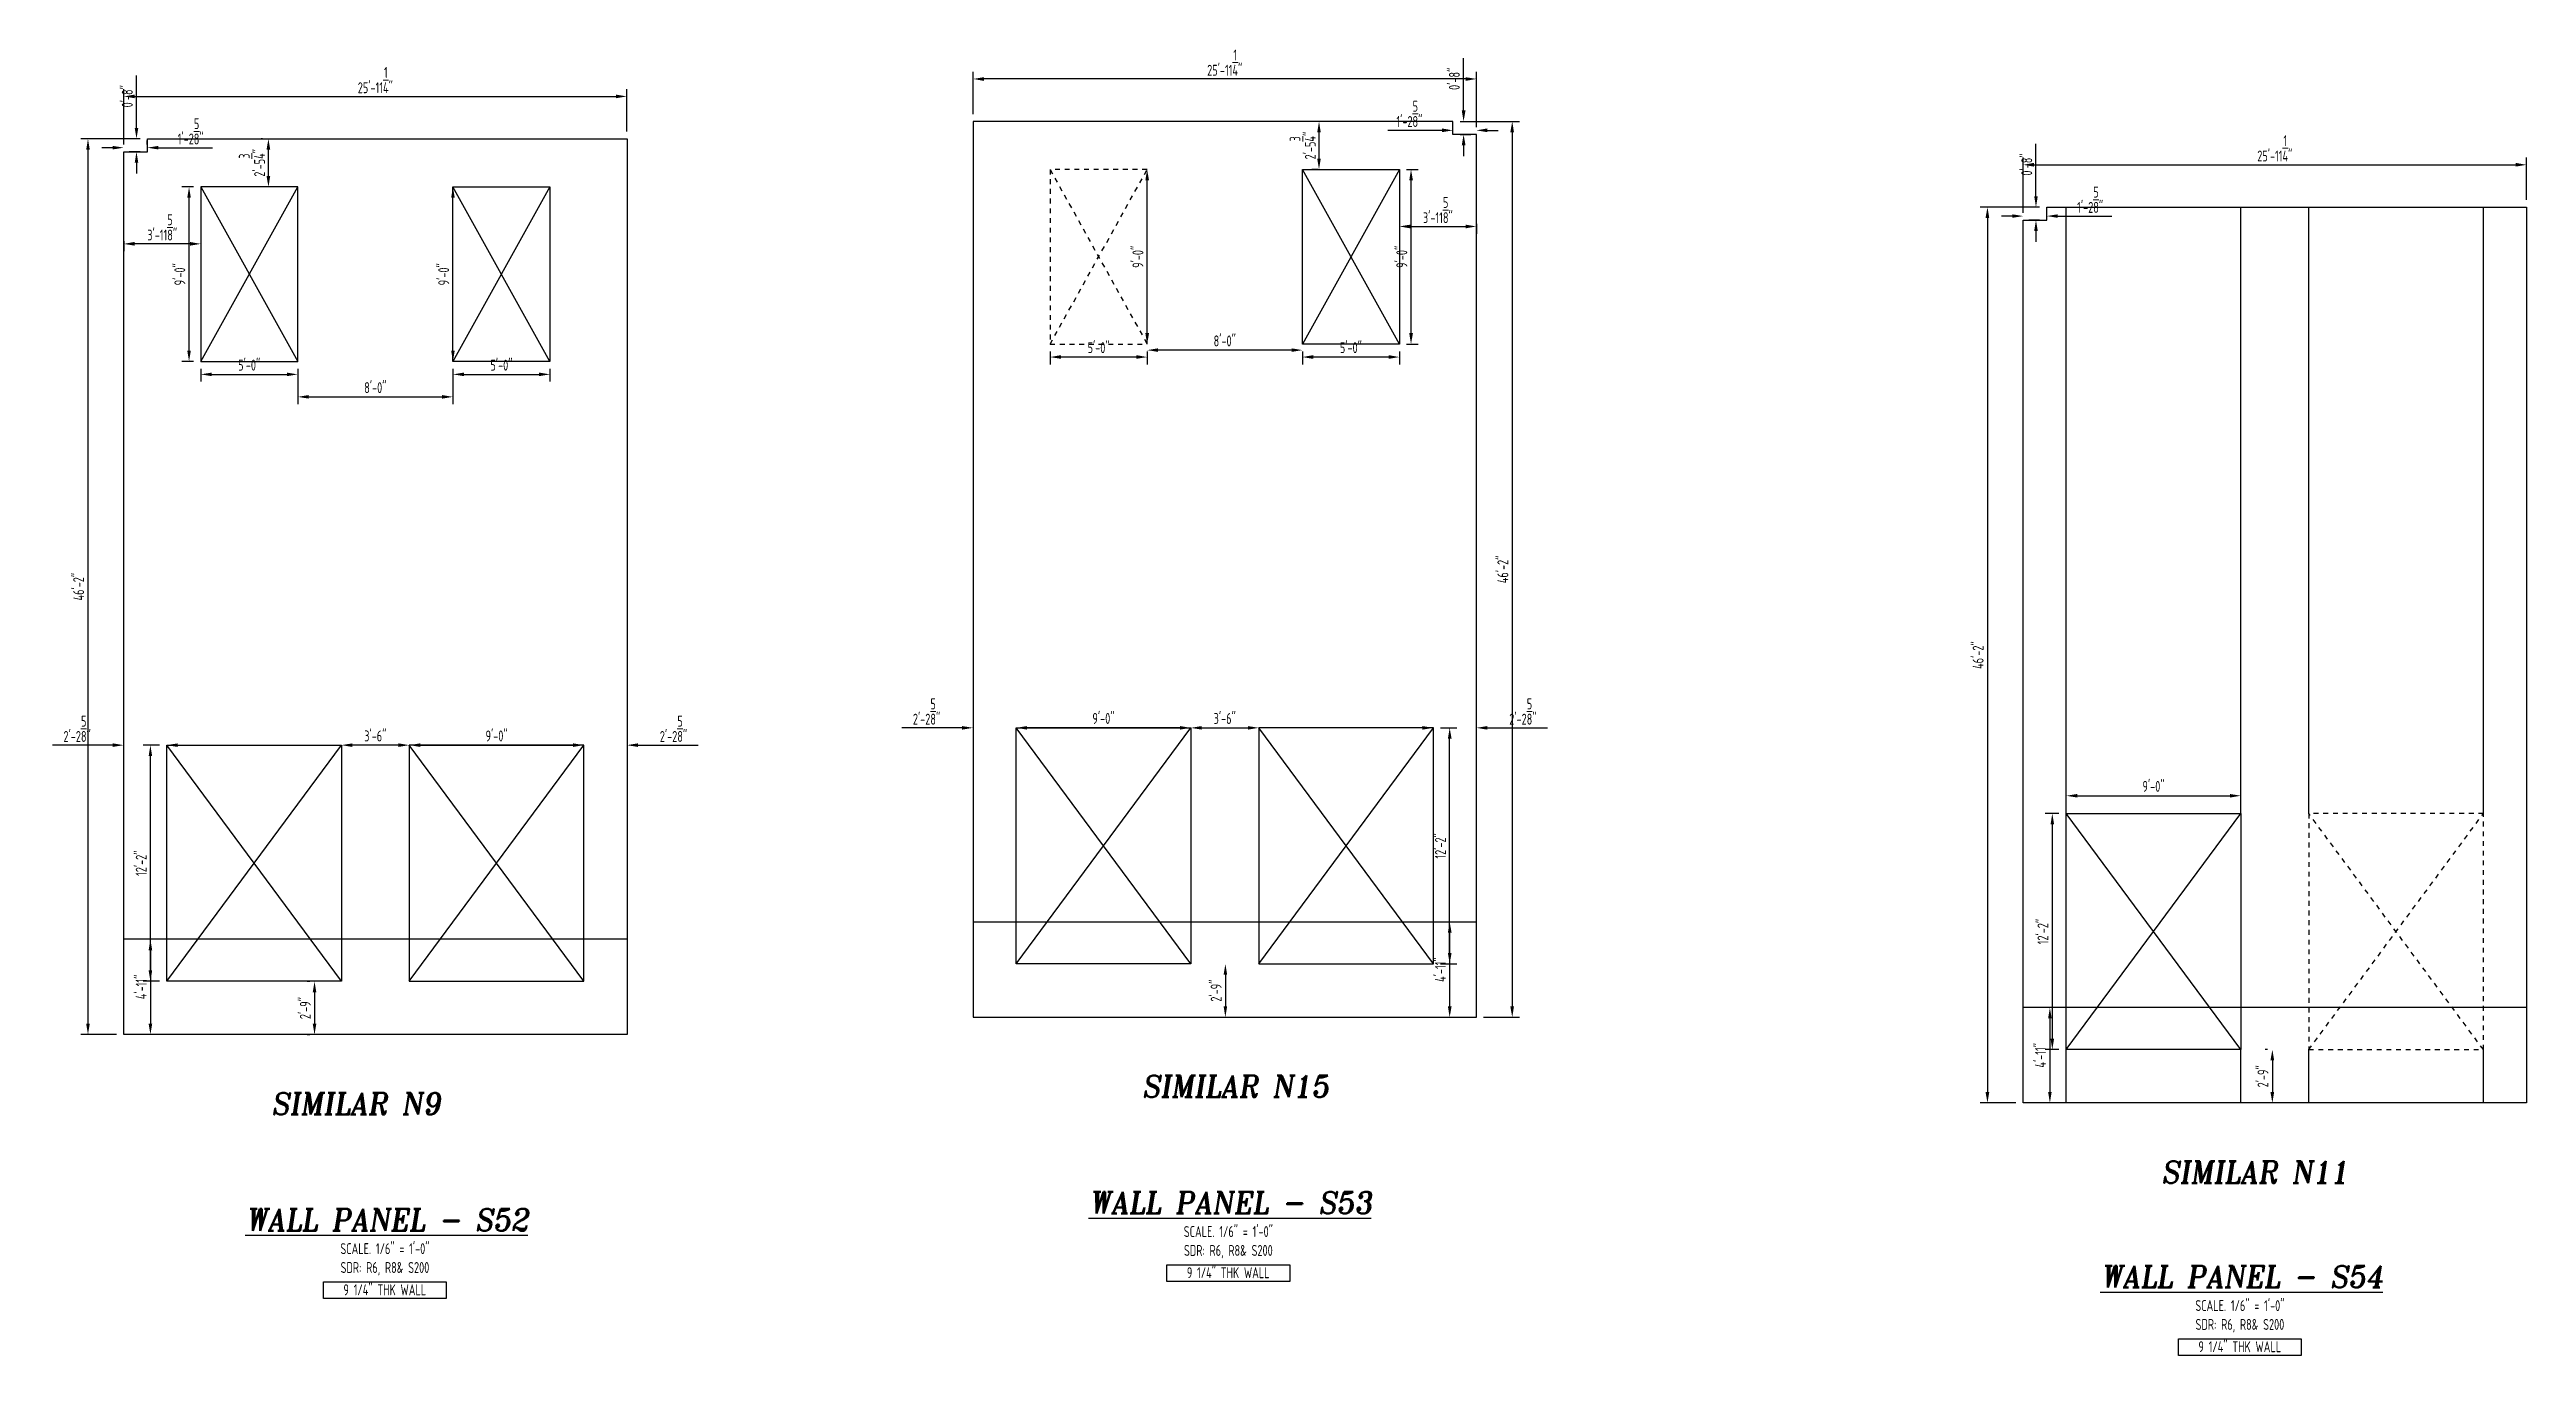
# Model space of a CAD drawing. Header units: inches. Extents: x -3675 to 38568, y -2433 to 4174.
# Drawn here: x 14021 to 15553, y 157 to 965 of the extents above; entities that cross this region are included whole.
import ezdxf
from ezdxf.enums import TextEntityAlignment as Align

# ---------------------------------------------------------------- set-up
doc = ezdxf.new("R2010")
doc.units = ezdxf.units.IN
doc.header["$MEASUREMENT"] = 0
doc.linetypes.add('HIDDEN', pattern=[6, 3, -3])
doc.layers.get('0').update_dxf_attribs({"linetype": 'CONTINUOUS'})
doc.layers.get('Defpoints').update_dxf_attribs({"linetype": 'CONTINUOUS'})
for name, color, linetype in [('0-25', 7, 'CONTINUOUS'), ('0-35', 3, 'CONTINUOUS'), ('0-35TEXT', 3, 'CONTINUOUS'), ('0-50', 10, 'CONTINUOUS'), ('Hatch', 253, 'CONTINUOUS'), ('hidden', 7, 'HIDDEN')]:
    doc.layers.add(name, color=color, linetype=linetype)
doc.layers.add('COVER', color=6, linetype='CONTINUOUS', lineweight=0, plot=False)
doc.styles.add('AR', font='ARCHQUIK.shx', dxfattribs={"width": 0.8})
doc.styles.add('ROMANT', font='romant')
doc.dimstyles.new('CADS_DIM_48', dxfattribs={"dimscale": 48, "dimtxt": 0.09375, "dimasz": 0.09375, "dimexe": 0.0625, "dimexo": 0.0625, "dimgap": 0.09375, "dimtad": 0, "dimtih": 1, "dimtoh": 1, "dimzin": 1, "dimdsep": 46, "dimlunit": 4, "dimtxsty": 'AR', "dimblk": 'CLOSED', "dimcen": 0.1875, "dimadec": 0, "dimazin": 0, "dimtfac": 1, "dimtofl": 0, "dimtmove": 0, "dimatfit": 1, "dimldrblk": 'DOTBLANK', "dimfxl": 1, "dimtzin": 0, "dimarcsym": 0})

msp = doc.modelspace()

# ---------------------------------------------------------------- texts
at = {"color": 7, "linetype": 'Continuous', "style": 'ROMANT', "oblique": 9, "width": 0.95}
for s, p in [('%%UWALL PANEL - S52', (14230.11196, 234.48875)), ('%%UWALL PANEL - S53', (14751.70736, 245.05787)), ('%%UWALL PANEL - S54', (15377.28939, 199.29066))]:
    msp.add_text(s, height=13.5, dxfattribs=at).set_placement(p, align=Align.CENTER)
at = {"layer": '0-35TEXT', "style": 'AR', "width": 0.8}
for s, p in [('SCALE. 1/6" = 1\'-0"', (14750.33548, 230.61098)), ('SCALE. 1/6" = 1\'-0"', (14228.74008, 220.04185)), ('SDR: R6, R8& S200', (14228.74008, 208.37366)), ('SDR: R6, R8& S200', (14750.33548, 218.94278)), ('9 1/4" THK WALL', (14228.66316, 194.58564)), ('9 1/4" THK WALL', (14750.25856, 205.15476)), ('SCALE. 1/6" = 1\'-0"', (15375.91751, 184.84377)), ('SDR: R6, R8& S200', (15375.91751, 173.17557)), ('9 1/4" THK WALL', (15375.84059, 159.38756))]:
    msp.add_text(s, height=6.7498312, dxfattribs=at).set_placement(p, align=Align.CENTER)
at = {"layer": 'COVER', "style": 'ROMANT', "oblique": 9, "width": 0.95}
for s, p in [('SIMILAR N15', (14754.7995, 317.02397)), ('SIMILAR N9', (14210.83324, 306.27863)), ('SIMILAR N11', (15385.21942, 264.0031))]:
    msp.add_text(s, height=13.5, dxfattribs=at).set_placement(p, align=Align.CENTER)

# ---------------------------------------------------------------- blocks, each defined once
blk = doc.blocks.new('*D343')
at = {"layer": 'COVER', "color": 0, "lineweight": -2, "transparency": 16777216}
for p, q in [((14060.4, 904.3), (14053.7, 904.3)), ((14067.2, 906.3), (14067.2, 908.8)), ((14081.8, 906.3), (14081.8, 908.8)), ((14088.6, 904.3), (14122, 904.3))]:
    blk.add_line(p, q, dxfattribs=at)
at = {"layer": 'COVER', "color": 0, "transparency": 16777216}
for points in [[(14060.4, 905.4), (14060.4, 903.2), (14067.2, 904.3)], [(14088.6, 905.4), (14088.6, 903.2), (14081.8, 904.3)]]:
    blk.add_solid(points, dxfattribs=at)
at = {"layer": 'Defpoints', "color": 0, "transparency": 16777216}
for p in [(14081.8, 904.3), (14067.2, 901.8), (14081.8, 901.8)]:
    blk.add_point(p, dxfattribs=at)
at = {"layer": 'COVER', "color": 0, "transparency": 16777216, "insert": (14108.6, 914.4), "char_height": 6.75, "attachment_point": 5, "style": 'AR'}
blk.add_mtext('1\'-2{\\H1.000000x;\\S5/8;}"', dxfattribs=at)
blk = doc.blocks.new('_DotBlank')
at = {"layer": '0-35', "color": 0, "lineweight": -2}
blk.add_line((-0.5, 0), (-1, 0), dxfattribs=at)
blk.add_circle((0, 0), 0.5, dxfattribs=at)
blk = doc.blocks.new('*D344')
at = {"layer": 'COVER', "color": 0, "lineweight": -2, "transparency": 16777216}
for p, q in [((14075.1, 916.5), (14075.1, 949)), ((14077.3, 909.8), (14070.6, 909.8)), ((14077.3, 901.8), (14070.6, 901.8)), ((14075.1, 895), (14075.1, 888.3))]:
    blk.add_line(p, q, dxfattribs=at)
at = {"layer": 'COVER', "color": 0, "transparency": 16777216}
for points in [[(14074, 916.5), (14076.2, 916.5), (14075.1, 909.8)], [(14074, 895), (14076.2, 895), (14075.1, 901.8)]]:
    blk.add_solid(points, dxfattribs=at)
at = {"layer": 'Defpoints', "color": 0, "transparency": 16777216}
for p in [(14075.1, 909.8), (14081.8, 909.8), (14081.8, 901.8)]:
    blk.add_point(p, dxfattribs=at)
at = {"layer": 'COVER', "color": 0, "transparency": 16777216, "insert": (14069.4, 936.1), "char_height": 6.75, "attachment_point": 5, "rotation": 90, "style": 'AR'}
blk.add_mtext('0\'-8"', dxfattribs=at)
blk = doc.blocks.new('*D345')
at = {"layer": 'COVER', "color": 0, "lineweight": -2, "transparency": 16777216}
for p, q in [((14067.2, 906.3), (14067.2, 940.5)), ((14073.9, 936), (14371.7, 936)), ((14378.4, 914.3), (14378.4, 940.5))]:
    blk.add_line(p, q, dxfattribs=at)
at = {"layer": 'COVER', "color": 0, "transparency": 16777216}
for points in [[(14073.9, 937.1), (14073.9, 934.9), (14067.2, 936)], [(14371.7, 937.1), (14371.7, 934.9), (14378.4, 936)]]:
    blk.add_solid(points, dxfattribs=at)
at = {"layer": 'Defpoints', "color": 0, "transparency": 16777216}
for p in [(14378.4, 936), (14378.4, 909.8), (14067.2, 901.8)]:
    blk.add_point(p, dxfattribs=at)
at = {"layer": 'COVER', "color": 0, "transparency": 16777216, "insert": (14222.8, 946.1), "char_height": 6.75, "attachment_point": 5, "style": 'AR'}
blk.add_mtext('25\'-11{\\H1.000000x;\\S1/4;}"', dxfattribs=at)
blk = doc.blocks.new('*D346')
at = {"layer": 'COVER', "color": 0, "lineweight": -2, "transparency": 16777216}
for p, q in [((14077.3, 909.8), (14040.6, 909.8)), ((14045.1, 903), (14045.1, 362.5)), ((14062.7, 355.8), (14040.6, 355.8))]:
    blk.add_line(p, q, dxfattribs=at)
at = {"layer": 'COVER', "color": 0, "transparency": 16777216}
for points in [[(14044, 903), (14046.2, 903), (14045.1, 909.8)], [(14044, 362.5), (14046.2, 362.5), (14045.1, 355.8)]]:
    blk.add_solid(points, dxfattribs=at)
at = {"layer": 'Defpoints', "color": 0, "transparency": 16777216}
for p in [(14081.8, 909.8), (14045.1, 355.8), (14067.2, 355.8)]:
    blk.add_point(p, dxfattribs=at)
at = {"layer": 'COVER', "color": 0, "transparency": 16777216, "insert": (14039.3, 632.8), "char_height": 6.75, "attachment_point": 5, "rotation": 90, "style": 'AR'}
blk.add_mtext('46\'-2"', dxfattribs=at)
blk = doc.blocks.new('*D347')
at = {"layer": 'COVER', "color": 0, "lineweight": -2, "transparency": 16777216}
for p, q in [((14067.2, 846.5), (14067.2, 840.3)), ((14108.1, 844.8), (14073.9, 844.8)), ((14114.8, 846.5), (14114.8, 840.3))]:
    blk.add_line(p, q, dxfattribs=at)
at = {"layer": 'COVER', "color": 0, "transparency": 16777216}
for points in [[(14073.9, 846), (14073.9, 843.7), (14067.2, 844.8)], [(14108.1, 846), (14108.1, 843.7), (14114.8, 844.8)]]:
    blk.add_solid(points, dxfattribs=at)
at = {"layer": 'Defpoints', "color": 0, "transparency": 16777216}
for p in [(14067.2, 851), (14067.2, 844.8), (14114.8, 851)]:
    blk.add_point(p, dxfattribs=at)
at = {"layer": 'COVER', "color": 0, "transparency": 16777216, "insert": (14091, 855), "char_height": 6.75, "attachment_point": 5, "style": 'AR'}
blk.add_mtext('3\'-11{\\H1.000000x;\\S5/8;}"', dxfattribs=at)
blk = doc.blocks.new('*D348')
at = {"layer": 'COVER', "color": 0, "lineweight": -2, "transparency": 16777216}
blk.add_line((14237.1, 534.8), (14208.6, 534.8), dxfattribs=at)
at = {"layer": 'COVER', "color": 0, "transparency": 16777216}
for points in [[(14208.6, 535.9), (14208.6, 533.7), (14201.8, 534.8)], [(14237.1, 535.9), (14237.1, 533.7), (14243.8, 534.8)]]:
    blk.add_solid(points, dxfattribs=at)
at = {"layer": 'Defpoints', "color": 0, "transparency": 16777216}
for p in [(14201.8, 534.8), (14201.8, 534.8), (14243.8, 534.8)]:
    blk.add_point(p, dxfattribs=at)
at = {"layer": 'COVER', "color": 0, "transparency": 16777216, "insert": (14222.8, 540.5), "char_height": 6.75, "attachment_point": 5, "style": 'AR'}
blk.add_mtext('3\'-6"', dxfattribs=at)
blk = doc.blocks.new('*D349')
at = {"layer": 'COVER', "color": 0, "lineweight": -2, "transparency": 16777216}
blk.add_line((14250.6, 534.8), (14345.1, 534.8), dxfattribs=at)
at = {"layer": 'COVER', "color": 0, "transparency": 16777216}
for points in [[(14250.6, 535.9), (14250.6, 533.7), (14243.8, 534.8)], [(14345.1, 535.9), (14345.1, 533.7), (14351.8, 534.8)]]:
    blk.add_solid(points, dxfattribs=at)
at = {"layer": 'Defpoints', "color": 0, "transparency": 16777216}
for p in [(14243.8, 534.8), (14351.8, 534.8), (14351.8, 534.8)]:
    blk.add_point(p, dxfattribs=at)
at = {"layer": 'COVER', "color": 0, "transparency": 16777216, "insert": (14297.8, 540.5), "char_height": 6.75, "attachment_point": 5, "style": 'AR'}
blk.add_mtext('9\'-0"', dxfattribs=at)
blk = doc.blocks.new('*D350')
at = {"layer": 'COVER', "color": 0, "lineweight": -2, "transparency": 16777216}
for p, q in [((14345.1, 534.8), (14338.3, 534.8)), ((14385.2, 534.8), (14422.5, 534.8))]:
    blk.add_line(p, q, dxfattribs=at)
at = {"layer": 'COVER', "color": 0, "transparency": 16777216}
for points in [[(14345.1, 535.9), (14345.1, 533.7), (14351.8, 534.8)], [(14385.2, 535.9), (14385.2, 533.7), (14378.4, 534.8)]]:
    blk.add_solid(points, dxfattribs=at)
at = {"layer": 'Defpoints', "color": 0, "transparency": 16777216}
for p in [(14351.8, 534.8), (14378.4, 534.8), (14378.4, 534.8)]:
    blk.add_point(p, dxfattribs=at)
at = {"layer": 'COVER', "color": 0, "transparency": 16777216, "insert": (14407.2, 544.9), "char_height": 6.75, "attachment_point": 5, "style": 'AR'}
blk.add_mtext('2\'-2{\\H1.000000x;\\S5/8;}"', dxfattribs=at)
blk = doc.blocks.new('*D351')
at = {"layer": 'COVER', "color": 0, "lineweight": -2, "transparency": 16777216}
for p, q in [((14060.4, 534.8), (14023.1, 534.8)), ((14100.6, 534.8), (14107.3, 534.8))]:
    blk.add_line(p, q, dxfattribs=at)
at = {"layer": 'COVER', "color": 0, "transparency": 16777216}
for points in [[(14060.4, 535.9), (14060.4, 533.7), (14067.2, 534.8)], [(14100.6, 535.9), (14100.6, 533.7), (14093.8, 534.8)]]:
    blk.add_solid(points, dxfattribs=at)
at = {"layer": 'Defpoints', "color": 0, "transparency": 16777216}
for p in [(14067.2, 534.8), (14067.2, 534.8), (14093.8, 534.8)]:
    blk.add_point(p, dxfattribs=at)
at = {"layer": 'COVER', "color": 0, "transparency": 16777216, "insert": (14038.4, 544.9), "char_height": 6.75, "attachment_point": 5, "style": 'AR'}
blk.add_mtext('2\'-2{\\H1.000000x;\\S5/8;}"', dxfattribs=at)
blk = doc.blocks.new('*D352')
at = {"layer": 'COVER', "color": 0, "lineweight": -2, "transparency": 16777216}
for p, q in [((14089.3, 534.8), (14079.2, 534.8)), ((14083.7, 395.5), (14083.7, 528)), ((14089.3, 388.8), (14079.2, 388.8))]:
    blk.add_line(p, q, dxfattribs=at)
at = {"layer": 'COVER', "color": 0, "transparency": 16777216}
for points in [[(14082.6, 528), (14084.8, 528), (14083.7, 534.8)], [(14082.6, 395.5), (14084.8, 395.5), (14083.7, 388.8)]]:
    blk.add_solid(points, dxfattribs=at)
at = {"layer": 'Defpoints', "color": 0, "transparency": 16777216}
for p in [(14083.7, 534.8), (14093.8, 534.8), (14093.8, 388.8)]:
    blk.add_point(p, dxfattribs=at)
at = {"layer": 'COVER', "color": 0, "transparency": 16777216, "insert": (14078, 461.8), "char_height": 6.75, "attachment_point": 5, "rotation": 90, "style": 'AR'}
blk.add_mtext('12\'-2"', dxfattribs=at)
blk = doc.blocks.new('*D353')
at = {"layer": 'COVER', "color": 0, "lineweight": -2, "transparency": 16777216}
for p, q in [((14079.8, 414.8), (14079.2, 414.8)), ((14083.7, 408), (14083.7, 362.5)), ((14079.8, 355.8), (14079.2, 355.8))]:
    blk.add_line(p, q, dxfattribs=at)
at = {"layer": 'COVER', "color": 0, "transparency": 16777216}
for points in [[(14082.6, 408), (14084.8, 408), (14083.7, 414.8)], [(14082.6, 362.5), (14084.8, 362.5), (14083.7, 355.8)]]:
    blk.add_solid(points, dxfattribs=at)
at = {"layer": 'Defpoints', "color": 0, "transparency": 16777216}
for p in [(14084.3, 414.8), (14083.7, 355.8), (14084.3, 355.8)]:
    blk.add_point(p, dxfattribs=at)
at = {"layer": 'COVER', "color": 0, "transparency": 16777216, "insert": (14078, 385.3), "char_height": 6.75, "attachment_point": 5, "rotation": 90, "style": 'AR'}
blk.add_mtext('4\'-11"', dxfattribs=at)
blk = doc.blocks.new('*D354')
at = {"layer": 'COVER', "color": 0, "lineweight": -2, "transparency": 16777216}
for p, q in [((14110.3, 880), (14103.1, 880)), ((14107.6, 778.8), (14107.6, 873.3)), ((14110.3, 772.1), (14103.1, 772.1))]:
    blk.add_line(p, q, dxfattribs=at)
at = {"layer": 'COVER', "color": 0, "transparency": 16777216}
for points in [[(14106.5, 873.3), (14108.7, 873.3), (14107.6, 880)], [(14106.5, 778.8), (14108.7, 778.8), (14107.6, 772.1)]]:
    blk.add_solid(points, dxfattribs=at)
at = {"layer": 'Defpoints', "color": 0, "transparency": 16777216}
for p in [(14107.6, 880), (14114.8, 880), (14114.8, 772.1)]:
    blk.add_point(p, dxfattribs=at)
at = {"layer": 'COVER', "color": 0, "transparency": 16777216, "insert": (14101.9, 826), "char_height": 6.75, "attachment_point": 5, "rotation": 90, "style": 'AR'}
blk.add_mtext('9\'-0"', dxfattribs=at)
blk = doc.blocks.new('*D355')
at = {"layer": 'COVER', "color": 0, "lineweight": -2, "transparency": 16777216}
for p, q in [((14114.8, 767.6), (14114.8, 759.6)), ((14174.8, 767.6), (14174.8, 759.6)), ((14121.6, 764.1), (14168.1, 764.1))]:
    blk.add_line(p, q, dxfattribs=at)
at = {"layer": 'COVER', "color": 0, "transparency": 16777216}
for points in [[(14121.6, 765.2), (14121.6, 763), (14114.8, 764.1)], [(14168.1, 765.2), (14168.1, 763), (14174.8, 764.1)]]:
    blk.add_solid(points, dxfattribs=at)
at = {"layer": 'Defpoints', "color": 0, "transparency": 16777216}
for p in [(14114.8, 772.1), (14174.8, 772.1), (14174.8, 764.1)]:
    blk.add_point(p, dxfattribs=at)
at = {"layer": 'COVER', "color": 0, "transparency": 16777216, "insert": (14144.8, 769.8), "char_height": 6.75, "attachment_point": 5, "style": 'AR'}
blk.add_mtext('5\'-0"', dxfattribs=at)
blk = doc.blocks.new('*D356')
at = {"layer": 'COVER', "color": 0, "lineweight": -2, "transparency": 16777216}
for p, q in [((14174.8, 767.6), (14174.8, 745.7)), ((14270.8, 767.6), (14270.8, 745.7)), ((14181.6, 750.2), (14264.1, 750.2))]:
    blk.add_line(p, q, dxfattribs=at)
at = {"layer": 'COVER', "color": 0, "transparency": 16777216}
for points in [[(14181.6, 751.3), (14181.6, 749.1), (14174.8, 750.2)], [(14264.1, 751.3), (14264.1, 749.1), (14270.8, 750.2)]]:
    blk.add_solid(points, dxfattribs=at)
at = {"layer": 'Defpoints', "color": 0, "transparency": 16777216}
for p in [(14174.8, 772.1), (14270.8, 772.1), (14270.8, 750.2)]:
    blk.add_point(p, dxfattribs=at)
at = {"layer": 'COVER', "color": 0, "transparency": 16777216, "insert": (14222.8, 755.9), "char_height": 6.75, "attachment_point": 5, "style": 'AR'}
blk.add_mtext('8\'-0"', dxfattribs=at)
blk = doc.blocks.new('*D357')
at = {"layer": 'COVER', "color": 0, "lineweight": -2, "transparency": 16777216}
blk.add_line((14270.8, 778.8), (14270.8, 873.3), dxfattribs=at)
at = {"layer": 'COVER', "color": 0, "transparency": 16777216}
for points in [[(14269.7, 873.3), (14271.9, 873.3), (14270.8, 880)], [(14269.7, 778.8), (14271.9, 778.8), (14270.8, 772.1)]]:
    blk.add_solid(points, dxfattribs=at)
at = {"layer": 'Defpoints', "color": 0, "transparency": 16777216}
for p in [(14270.8, 880), (14270.8, 880), (14270.8, 772.1)]:
    blk.add_point(p, dxfattribs=at)
at = {"layer": 'COVER', "color": 0, "transparency": 16777216, "insert": (14265.1, 826), "char_height": 6.75, "attachment_point": 5, "rotation": 90, "style": 'AR'}
blk.add_mtext('9\'-0"', dxfattribs=at)
blk = doc.blocks.new('*D358')
at = {"layer": 'COVER', "color": 0, "lineweight": -2, "transparency": 16777216}
for p, q in [((14270.8, 767.6), (14270.8, 759.6)), ((14330.8, 767.6), (14330.8, 759.6)), ((14277.6, 764.1), (14324.1, 764.1))]:
    blk.add_line(p, q, dxfattribs=at)
at = {"layer": 'COVER', "color": 0, "transparency": 16777216}
for points in [[(14277.6, 765.2), (14277.6, 763), (14270.8, 764.1)], [(14324.1, 765.2), (14324.1, 763), (14330.8, 764.1)]]:
    blk.add_solid(points, dxfattribs=at)
at = {"layer": 'Defpoints', "color": 0, "transparency": 16777216}
for p in [(14270.8, 772.1), (14330.8, 772.1), (14330.8, 764.1)]:
    blk.add_point(p, dxfattribs=at)
at = {"layer": 'COVER', "color": 0, "transparency": 16777216, "insert": (14300.8, 769.8), "char_height": 6.75, "attachment_point": 5, "style": 'AR'}
blk.add_mtext('5\'-0"', dxfattribs=at)
blk = doc.blocks.new('*D359')
at = {"layer": 'COVER', "color": 0, "lineweight": -2, "transparency": 16777216}
for p, q in [((14182.2, 388.7), (14180.7, 388.7)), ((14185.2, 382), (14185.2, 362.5)), ((14182.2, 355.7), (14180.7, 355.7))]:
    blk.add_line(p, q, dxfattribs=at)
at = {"layer": 'COVER', "color": 0, "transparency": 16777216}
for points in [[(14184.1, 382), (14186.3, 382), (14185.2, 388.7)], [(14184.1, 362.5), (14186.3, 362.5), (14185.2, 355.7)]]:
    blk.add_solid(points, dxfattribs=at)
at = {"layer": 'Defpoints', "color": 0, "transparency": 16777216}
for p in [(14186.7, 388.7), (14185.2, 355.7), (14186.7, 355.7)]:
    blk.add_point(p, dxfattribs=at)
at = {"layer": 'COVER', "color": 0, "transparency": 16777216, "insert": (14179.5, 372.2), "char_height": 6.75, "attachment_point": 5, "rotation": 90, "style": 'AR'}
blk.add_mtext('2\'-9"', dxfattribs=at)
blk = doc.blocks.new('*D360')
at = {"layer": 'COVER', "color": 0, "lineweight": -2, "transparency": 16777216}
for p, q in [((14153, 909.8), (14152.2, 909.8)), ((14156.7, 886.8), (14156.7, 903)), ((14153, 880), (14152.2, 880))]:
    blk.add_line(p, q, dxfattribs=at)
at = {"layer": 'COVER', "color": 0, "transparency": 16777216}
for points in [[(14155.5, 903), (14157.8, 903), (14156.7, 909.8)], [(14155.5, 886.8), (14157.8, 886.8), (14156.7, 880)]]:
    blk.add_solid(points, dxfattribs=at)
at = {"layer": 'Defpoints', "color": 0, "transparency": 16777216}
for p in [(14156.7, 909.8), (14157.5, 909.8), (14157.5, 880)]:
    blk.add_point(p, dxfattribs=at)
at = {"layer": 'COVER', "color": 0, "transparency": 16777216, "insert": (14146.5, 894.9), "char_height": 6.75, "attachment_point": 5, "rotation": 90, "style": 'AR'}
blk.add_mtext('2\'-5{\\H1.000000x;\\S3/4;}"', dxfattribs=at)
blk = doc.blocks.new('*D361')
at = {"layer": 'COVER', "color": 0, "lineweight": -2, "transparency": 16777216}
for p, q in [((14889.1, 917), (14889.1, 919.5)), ((14903.7, 917), (14903.7, 919.5)), ((14882.4, 915), (14849, 915)), ((14910.5, 915), (14917.2, 915))]:
    blk.add_line(p, q, dxfattribs=at)
at = {"layer": 'COVER', "color": 0, "transparency": 16777216}
for points in [[(14882.4, 916.2), (14882.4, 913.9), (14889.1, 915)], [(14910.5, 916.2), (14910.5, 913.9), (14903.7, 915)]]:
    blk.add_solid(points, dxfattribs=at)
at = {"layer": 'Defpoints', "color": 0, "transparency": 16777216}
for p in [(14889.1, 915), (14889.1, 912.5), (14903.7, 912.5)]:
    blk.add_point(p, dxfattribs=at)
at = {"layer": 'COVER', "color": 0, "transparency": 16777216, "insert": (14862.3, 925.2), "char_height": 6.75, "attachment_point": 5, "style": 'AR'}
blk.add_mtext('1\'-2{\\H1.000000x;\\S5/8;}"', dxfattribs=at)
blk = doc.blocks.new('*D362')
at = {"layer": 'COVER', "color": 0, "lineweight": -2, "transparency": 16777216}
for p, q in [((14895.8, 927.3), (14895.8, 959.7)), ((14893.6, 920.5), (14900.3, 920.5)), ((14893.6, 912.5), (14900.3, 912.5)), ((14895.8, 905.8), (14895.8, 899))]:
    blk.add_line(p, q, dxfattribs=at)
at = {"layer": 'COVER', "color": 0, "transparency": 16777216}
for points in [[(14894.7, 927.3), (14897, 927.3), (14895.8, 920.5)], [(14894.7, 905.8), (14897, 905.8), (14895.8, 912.5)]]:
    blk.add_solid(points, dxfattribs=at)
at = {"layer": 'Defpoints', "color": 0, "transparency": 16777216}
for p in [(14889.1, 920.5), (14895.8, 920.5), (14889.1, 912.5)]:
    blk.add_point(p, dxfattribs=at)
at = {"layer": 'COVER', "color": 0, "transparency": 16777216, "insert": (14890.1, 946.9), "char_height": 6.75, "attachment_point": 5, "rotation": 90, "style": 'AR'}
blk.add_mtext('0\'-8"', dxfattribs=at)
blk = doc.blocks.new('*D363')
at = {"layer": 'COVER', "color": 0, "lineweight": -2, "transparency": 16777216}
for p, q in [((14592.5, 925), (14592.5, 951.3)), ((14903.7, 917), (14903.7, 951.3)), ((14897, 946.8), (14599.2, 946.8))]:
    blk.add_line(p, q, dxfattribs=at)
at = {"layer": 'COVER', "color": 0, "transparency": 16777216}
for points in [[(14599.2, 947.9), (14599.2, 945.6), (14592.5, 946.8)], [(14897, 947.9), (14897, 945.6), (14903.7, 946.8)]]:
    blk.add_solid(points, dxfattribs=at)
at = {"layer": 'Defpoints', "color": 0, "transparency": 16777216}
for p in [(14592.5, 946.8), (14592.5, 920.5), (14903.7, 912.5)]:
    blk.add_point(p, dxfattribs=at)
at = {"layer": 'COVER', "color": 0, "transparency": 16777216, "insert": (14748.1, 956.9), "char_height": 6.75, "attachment_point": 5, "style": 'AR'}
blk.add_mtext('25\'-11{\\H1.000000x;\\S1/4;}"', dxfattribs=at)
blk = doc.blocks.new('*D364')
at = {"layer": 'COVER', "color": 0, "lineweight": -2, "transparency": 16777216}
for p, q in [((14893.6, 920.5), (14930.4, 920.5)), ((14925.9, 913.8), (14925.9, 373.3)), ((14908.2, 366.5), (14930.4, 366.5))]:
    blk.add_line(p, q, dxfattribs=at)
at = {"layer": 'COVER', "color": 0, "transparency": 16777216}
for points in [[(14924.7, 913.8), (14927, 913.8), (14925.9, 920.5)], [(14924.7, 373.3), (14927, 373.3), (14925.9, 366.5)]]:
    blk.add_solid(points, dxfattribs=at)
at = {"layer": 'Defpoints', "color": 0, "transparency": 16777216}
for p in [(14889.1, 920.5), (14903.7, 366.5), (14925.9, 366.5)]:
    blk.add_point(p, dxfattribs=at)
at = {"layer": 'COVER', "color": 0, "transparency": 16777216, "insert": (14920.1, 643.5), "char_height": 6.75, "attachment_point": 5, "rotation": 90, "style": 'AR'}
blk.add_mtext('46\'-2"', dxfattribs=at)
blk = doc.blocks.new('*D365')
at = {"layer": 'COVER', "color": 0, "lineweight": -2, "transparency": 16777216}
for p, q in [((14856.1, 857.2), (14856.1, 851.1)), ((14862.9, 855.6), (14897, 855.6)), ((14903.7, 857.2), (14903.7, 851.1))]:
    blk.add_line(p, q, dxfattribs=at)
at = {"layer": 'COVER', "color": 0, "transparency": 16777216}
for points in [[(14862.9, 856.7), (14862.9, 854.4), (14856.1, 855.6)], [(14897, 856.7), (14897, 854.4), (14903.7, 855.6)]]:
    blk.add_solid(points, dxfattribs=at)
at = {"layer": 'Defpoints', "color": 0, "transparency": 16777216}
for p in [(14856.1, 861.7), (14903.7, 861.7), (14903.7, 855.6)]:
    blk.add_point(p, dxfattribs=at)
at = {"layer": 'COVER', "color": 0, "transparency": 16777216, "insert": (14879.9, 865.7), "char_height": 6.75, "attachment_point": 5, "style": 'AR'}
blk.add_mtext('3\'-11{\\H1.000000x;\\S5/8;}"', dxfattribs=at)
blk = doc.blocks.new('*D366')
at = {"layer": 'COVER', "color": 0, "lineweight": -2, "transparency": 16777216}
blk.add_line((14733.9, 545.5), (14762.4, 545.5), dxfattribs=at)
at = {"layer": 'COVER', "color": 0, "transparency": 16777216}
for points in [[(14733.9, 546.6), (14733.9, 544.4), (14727.1, 545.5)], [(14762.4, 546.6), (14762.4, 544.4), (14769.1, 545.5)]]:
    blk.add_solid(points, dxfattribs=at)
at = {"layer": 'Defpoints', "color": 0, "transparency": 16777216}
for p in [(14727.1, 545.5), (14769.1, 545.5), (14769.1, 545.5)]:
    blk.add_point(p, dxfattribs=at)
at = {"layer": 'COVER', "color": 0, "transparency": 16777216, "insert": (14748.1, 551.3), "char_height": 6.75, "attachment_point": 5, "style": 'AR'}
blk.add_mtext('3\'-6"', dxfattribs=at)
blk = doc.blocks.new('*D367')
at = {"layer": 'COVER', "color": 0, "lineweight": -2, "transparency": 16777216}
blk.add_line((14720.4, 545.5), (14625.9, 545.5), dxfattribs=at)
at = {"layer": 'COVER', "color": 0, "transparency": 16777216}
for points in [[(14625.9, 546.6), (14625.9, 544.4), (14619.1, 545.5)], [(14720.4, 546.6), (14720.4, 544.4), (14727.1, 545.5)]]:
    blk.add_solid(points, dxfattribs=at)
at = {"layer": 'Defpoints', "color": 0, "transparency": 16777216}
for p in [(14619.1, 545.5), (14619.1, 545.5), (14727.1, 545.5)]:
    blk.add_point(p, dxfattribs=at)
at = {"layer": 'COVER', "color": 0, "transparency": 16777216, "insert": (14673.1, 551.3), "char_height": 6.75, "attachment_point": 5, "style": 'AR'}
blk.add_mtext('9\'-0"', dxfattribs=at)
blk = doc.blocks.new('*D368')
at = {"layer": 'COVER', "color": 0, "lineweight": -2, "transparency": 16777216}
for p, q in [((14585.7, 545.5), (14548.4, 545.5)), ((14625.9, 545.5), (14632.6, 545.5))]:
    blk.add_line(p, q, dxfattribs=at)
at = {"layer": 'COVER', "color": 0, "transparency": 16777216}
for points in [[(14585.7, 546.6), (14585.7, 544.4), (14592.5, 545.5)], [(14625.9, 546.6), (14625.9, 544.4), (14619.1, 545.5)]]:
    blk.add_solid(points, dxfattribs=at)
at = {"layer": 'Defpoints', "color": 0, "transparency": 16777216}
for p in [(14592.5, 545.5), (14592.5, 545.5), (14619.1, 545.5)]:
    blk.add_point(p, dxfattribs=at)
at = {"layer": 'COVER', "color": 0, "transparency": 16777216, "insert": (14563.7, 555.6), "char_height": 6.75, "attachment_point": 5, "style": 'AR'}
blk.add_mtext('2\'-2{\\H1.000000x;\\S5/8;}"', dxfattribs=at)
blk = doc.blocks.new('*D369')
at = {"layer": 'COVER', "color": 0, "lineweight": -2, "transparency": 16777216}
for p, q in [((14870.4, 545.5), (14863.6, 545.5)), ((14910.5, 545.5), (14947.8, 545.5))]:
    blk.add_line(p, q, dxfattribs=at)
at = {"layer": 'COVER', "color": 0, "transparency": 16777216}
for points in [[(14870.4, 546.6), (14870.4, 544.4), (14877.1, 545.5)], [(14910.5, 546.6), (14910.5, 544.4), (14903.7, 545.5)]]:
    blk.add_solid(points, dxfattribs=at)
at = {"layer": 'Defpoints', "color": 0, "transparency": 16777216}
for p in [(14877.1, 545.5), (14903.7, 545.5), (14903.7, 545.5)]:
    blk.add_point(p, dxfattribs=at)
at = {"layer": 'COVER', "color": 0, "transparency": 16777216, "insert": (14932.5, 555.6), "char_height": 6.75, "attachment_point": 5, "style": 'AR'}
blk.add_mtext('2\'-2{\\H1.000000x;\\S5/8;}"', dxfattribs=at)
blk = doc.blocks.new('*D370')
at = {"layer": 'COVER', "color": 0, "lineweight": -2, "transparency": 16777216}
for p, q in [((14881.6, 545.5), (14891.7, 545.5)), ((14887.2, 406.3), (14887.2, 538.8)), ((14881.6, 399.5), (14891.7, 399.5))]:
    blk.add_line(p, q, dxfattribs=at)
at = {"layer": 'COVER', "color": 0, "transparency": 16777216}
for points in [[(14886.1, 538.8), (14888.4, 538.8), (14887.2, 545.5)], [(14886.1, 406.3), (14888.4, 406.3), (14887.2, 399.5)]]:
    blk.add_solid(points, dxfattribs=at)
at = {"layer": 'Defpoints', "color": 0, "transparency": 16777216}
for p in [(14877.1, 545.5), (14887.2, 545.5), (14877.1, 399.5)]:
    blk.add_point(p, dxfattribs=at)
at = {"layer": 'COVER', "color": 0, "transparency": 16777216, "insert": (14881.5, 472.5), "char_height": 6.75, "attachment_point": 5, "rotation": 90, "style": 'AR'}
blk.add_mtext('12\'-2"', dxfattribs=at)
blk = doc.blocks.new('*D371')
at = {"layer": 'COVER', "color": 0, "lineweight": -2, "transparency": 16777216}
for p, q in [((14887.2, 418.8), (14887.2, 373.3)), ((14891.2, 425.5), (14891.7, 425.5)), ((14891.2, 366.5), (14891.7, 366.5))]:
    blk.add_line(p, q, dxfattribs=at)
at = {"layer": 'COVER', "color": 0, "transparency": 16777216}
for points in [[(14886.1, 418.8), (14888.4, 418.8), (14887.2, 425.5)], [(14886.1, 373.3), (14888.4, 373.3), (14887.2, 366.5)]]:
    blk.add_solid(points, dxfattribs=at)
at = {"layer": 'Defpoints', "color": 0, "transparency": 16777216}
for p in [(14886.7, 425.5), (14886.7, 366.5), (14887.2, 366.5)]:
    blk.add_point(p, dxfattribs=at)
at = {"layer": 'COVER', "color": 0, "transparency": 16777216, "insert": (14881.5, 396), "char_height": 6.75, "attachment_point": 5, "rotation": 90, "style": 'AR'}
blk.add_mtext('4\'-11"', dxfattribs=at)
blk = doc.blocks.new('*D372')
at = {"layer": 'COVER', "color": 0, "lineweight": -2, "transparency": 16777216}
for p, q in [((14860.6, 890.8), (14867.8, 890.8)), ((14863.3, 789.6), (14863.3, 884)), ((14860.6, 782.8), (14867.8, 782.8))]:
    blk.add_line(p, q, dxfattribs=at)
at = {"layer": 'COVER', "color": 0, "transparency": 16777216}
for points in [[(14862.2, 884), (14864.5, 884), (14863.3, 890.8)], [(14862.2, 789.6), (14864.5, 789.6), (14863.3, 782.8)]]:
    blk.add_solid(points, dxfattribs=at)
at = {"layer": 'Defpoints', "color": 0, "transparency": 16777216}
for p in [(14856.1, 890.8), (14863.3, 890.8), (14856.1, 782.8)]:
    blk.add_point(p, dxfattribs=at)
at = {"layer": 'COVER', "color": 0, "transparency": 16777216, "insert": (14857.6, 836.8), "char_height": 6.75, "attachment_point": 5, "rotation": 90, "style": 'AR'}
blk.add_mtext('9\'-0"', dxfattribs=at)
blk = doc.blocks.new('*D373')
at = {"layer": 'COVER', "color": 0, "lineweight": -2, "transparency": 16777216}
for p, q in [((14796.1, 778.3), (14796.1, 770.3)), ((14849.4, 774.8), (14802.9, 774.8)), ((14856.1, 778.3), (14856.1, 770.3))]:
    blk.add_line(p, q, dxfattribs=at)
at = {"layer": 'COVER', "color": 0, "transparency": 16777216}
for points in [[(14802.9, 776), (14802.9, 773.7), (14796.1, 774.8)], [(14849.4, 776), (14849.4, 773.7), (14856.1, 774.8)]]:
    blk.add_solid(points, dxfattribs=at)
at = {"layer": 'Defpoints', "color": 0, "transparency": 16777216}
for p in [(14796.1, 782.8), (14856.1, 782.8), (14796.1, 774.8)]:
    blk.add_point(p, dxfattribs=at)
at = {"layer": 'COVER', "color": 0, "transparency": 16777216, "insert": (14826.1, 780.6), "char_height": 6.75, "attachment_point": 5, "style": 'AR'}
blk.add_mtext('5\'-0"', dxfattribs=at)
blk = doc.blocks.new('*D374')
at = {"layer": 'COVER', "color": 0, "lineweight": -2, "transparency": 16777216}
for p, q in [((14700.1, 778.3), (14700.1, 774.6)), ((14789.4, 779.1), (14706.9, 779.1)), ((14796.1, 778.3), (14796.1, 774.6))]:
    blk.add_line(p, q, dxfattribs=at)
at = {"layer": 'COVER', "color": 0, "transparency": 16777216}
for points in [[(14706.9, 780.2), (14706.9, 778), (14700.1, 779.1)], [(14789.4, 780.2), (14789.4, 778), (14796.1, 779.1)]]:
    blk.add_solid(points, dxfattribs=at)
at = {"layer": 'Defpoints', "color": 0, "transparency": 16777216}
for p in [(14700.1, 782.8), (14796.1, 782.8), (14700.1, 779.1)]:
    blk.add_point(p, dxfattribs=at)
at = {"layer": 'COVER', "color": 0, "transparency": 16777216, "insert": (14748.1, 784.8), "char_height": 6.75, "attachment_point": 5, "style": 'AR'}
blk.add_mtext('8\'-0"', dxfattribs=at)
blk = doc.blocks.new('*D375')
at = {"layer": 'COVER', "color": 0, "lineweight": -2, "transparency": 16777216}
blk.add_line((14700.1, 789.6), (14700.1, 884), dxfattribs=at)
at = {"layer": 'COVER', "color": 0, "transparency": 16777216}
for points in [[(14699, 884), (14701.3, 884), (14700.1, 890.8)], [(14699, 789.6), (14701.3, 789.6), (14700.1, 782.8)]]:
    blk.add_solid(points, dxfattribs=at)
at = {"layer": 'Defpoints', "color": 0, "transparency": 16777216}
for p in [(14700.1, 890.8), (14700.1, 890.8), (14700.1, 782.8)]:
    blk.add_point(p, dxfattribs=at)
at = {"layer": 'COVER', "color": 0, "transparency": 16777216, "insert": (14694.4, 836.8), "char_height": 6.75, "attachment_point": 5, "rotation": 90, "style": 'AR'}
blk.add_mtext('9\'-0"', dxfattribs=at)
blk = doc.blocks.new('*D376')
at = {"layer": 'COVER', "color": 0, "lineweight": -2, "transparency": 16777216}
for p, q in [((14640.1, 778.3), (14640.1, 770.3)), ((14693.4, 774.8), (14646.9, 774.8)), ((14700.1, 778.3), (14700.1, 770.3))]:
    blk.add_line(p, q, dxfattribs=at)
at = {"layer": 'COVER', "color": 0, "transparency": 16777216}
for points in [[(14646.9, 776), (14646.9, 773.7), (14640.1, 774.8)], [(14693.4, 776), (14693.4, 773.7), (14700.1, 774.8)]]:
    blk.add_solid(points, dxfattribs=at)
at = {"layer": 'Defpoints', "color": 0, "transparency": 16777216}
for p in [(14640.1, 782.8), (14700.1, 782.8), (14640.1, 774.8)]:
    blk.add_point(p, dxfattribs=at)
at = {"layer": 'COVER', "color": 0, "transparency": 16777216, "insert": (14670.1, 780.6), "char_height": 6.75, "attachment_point": 5, "style": 'AR'}
blk.add_mtext('5\'-0"', dxfattribs=at)
blk = doc.blocks.new('*D377')
at = {"layer": 'COVER', "color": 0, "lineweight": -2, "transparency": 16777216}
blk.add_line((14748.5, 392.8), (14748.5, 373.3), dxfattribs=at)
at = {"layer": 'COVER', "color": 0, "transparency": 16777216}
for points in [[(14747.4, 392.8), (14749.6, 392.8), (14748.5, 399.5)], [(14747.4, 373.3), (14749.6, 373.3), (14748.5, 366.5)]]:
    blk.add_solid(points, dxfattribs=at)
at = {"layer": 'Defpoints', "color": 0, "transparency": 16777216}
for p in [(14748.5, 399.5), (14748.5, 366.5), (14748.5, 366.5)]:
    blk.add_point(p, dxfattribs=at)
at = {"layer": 'COVER', "color": 0, "transparency": 16777216, "insert": (14742.8, 383), "char_height": 6.75, "attachment_point": 5, "rotation": 90, "style": 'AR'}
blk.add_mtext('2\'-9"', dxfattribs=at)
blk = doc.blocks.new('*D378')
at = {"layer": 'COVER', "color": 0, "lineweight": -2, "transparency": 16777216}
for p, q in [((14805.9, 920.5), (14801.9, 920.5)), ((14806.4, 897.5), (14806.4, 913.8)), ((14805.9, 890.8), (14801.9, 890.8))]:
    blk.add_line(p, q, dxfattribs=at)
at = {"layer": 'COVER', "color": 0, "transparency": 16777216}
for points in [[(14805.3, 913.8), (14807.5, 913.8), (14806.4, 920.5)], [(14805.3, 897.5), (14807.5, 897.5), (14806.4, 890.8)]]:
    blk.add_solid(points, dxfattribs=at)
at = {"layer": 'Defpoints', "color": 0, "transparency": 16777216}
for p in [(14806.4, 920.5), (14810.4, 920.5), (14810.4, 890.8)]:
    blk.add_point(p, dxfattribs=at)
at = {"layer": 'COVER', "color": 0, "transparency": 16777216, "insert": (14796.3, 905.6), "char_height": 6.75, "attachment_point": 5, "rotation": 90, "style": 'AR'}
blk.add_mtext('2\'-5{\\H1.000000x;\\S3/4;}"', dxfattribs=at)
blk = doc.blocks.new('*D433')
at = {"layer": 'COVER', "color": 0, "lineweight": -2, "transparency": 16777216}
for p, q in [((15235.1, 862), (15228.4, 862)), ((15241.9, 864), (15241.9, 866.5)), ((15256.5, 864), (15256.5, 866.5)), ((15263.3, 862), (15296.7, 862))]:
    blk.add_line(p, q, dxfattribs=at)
at = {"layer": 'COVER', "color": 0, "transparency": 16777216}
for points in [[(15235.1, 863.1), (15235.1, 860.9), (15241.9, 862)], [(15263.3, 863.1), (15263.3, 860.9), (15256.5, 862)]]:
    blk.add_solid(points, dxfattribs=at)
at = {"layer": 'Defpoints', "color": 0, "transparency": 16777216}
for p in [(15241.9, 859.5), (15256.5, 862), (15256.5, 859.5)]:
    blk.add_point(p, dxfattribs=at)
at = {"layer": 'COVER', "color": 0, "transparency": 16777216, "insert": (15283.3, 872.1), "char_height": 6.75, "attachment_point": 5, "style": 'AR'}
blk.add_mtext('1\'-2{\\H1.000000x;\\S5/8;}"', dxfattribs=at)
blk = doc.blocks.new('*D434')
at = {"layer": 'COVER', "color": 0, "lineweight": -2, "transparency": 16777216}
for p, q in [((15249.8, 874.3), (15249.8, 906.7)), ((15252, 867.5), (15245.3, 867.5)), ((15252, 859.5), (15245.3, 859.5)), ((15249.8, 852.8), (15249.8, 846))]:
    blk.add_line(p, q, dxfattribs=at)
at = {"layer": 'COVER', "color": 0, "transparency": 16777216}
for points in [[(15248.7, 874.3), (15250.9, 874.3), (15249.8, 867.5)], [(15248.7, 852.8), (15250.9, 852.8), (15249.8, 859.5)]]:
    blk.add_solid(points, dxfattribs=at)
at = {"layer": 'Defpoints', "color": 0, "transparency": 16777216}
for p in [(15249.8, 867.5), (15256.5, 867.5), (15256.5, 859.5)]:
    blk.add_point(p, dxfattribs=at)
at = {"layer": 'COVER', "color": 0, "transparency": 16777216, "insert": (15244.1, 893.9), "char_height": 6.75, "attachment_point": 5, "rotation": 90, "style": 'AR'}
blk.add_mtext('0\'-8"', dxfattribs=at)
blk = doc.blocks.new('*D435')
at = {"layer": 'COVER', "color": 0, "lineweight": -2, "transparency": 16777216}
for p, q in [((15241.9, 864), (15241.9, 898.2)), ((15248.6, 893.7), (15546.4, 893.7)), ((15553.1, 872), (15553.1, 898.2))]:
    blk.add_line(p, q, dxfattribs=at)
at = {"layer": 'COVER', "color": 0, "transparency": 16777216}
for points in [[(15248.6, 894.9), (15248.6, 892.6), (15241.9, 893.7)], [(15546.4, 894.9), (15546.4, 892.6), (15553.1, 893.7)]]:
    blk.add_solid(points, dxfattribs=at)
at = {"layer": 'Defpoints', "color": 0, "transparency": 16777216}
for p in [(15553.1, 893.7), (15241.9, 859.5), (15553.1, 867.5)]:
    blk.add_point(p, dxfattribs=at)
at = {"layer": 'COVER', "color": 0, "transparency": 16777216, "insert": (15397.5, 903.9), "char_height": 6.75, "attachment_point": 5, "style": 'AR'}
blk.add_mtext('25\'-11{\\H1.000000x;\\S1/4;}"', dxfattribs=at)
blk = doc.blocks.new('*D436')
at = {"layer": 'COVER', "color": 0, "lineweight": -2, "transparency": 16777216}
for p, q in [((15252, 867.5), (15215.3, 867.5)), ((15219.8, 860.8), (15219.8, 320.3)), ((15237.4, 313.5), (15215.3, 313.5))]:
    blk.add_line(p, q, dxfattribs=at)
at = {"layer": 'COVER', "color": 0, "transparency": 16777216}
for points in [[(15218.6, 860.8), (15220.9, 860.8), (15219.8, 867.5)], [(15218.6, 320.3), (15220.9, 320.3), (15219.8, 313.5)]]:
    blk.add_solid(points, dxfattribs=at)
at = {"layer": 'Defpoints', "color": 0, "transparency": 16777216}
for p in [(15256.5, 867.5), (15219.8, 313.5), (15241.9, 313.5)]:
    blk.add_point(p, dxfattribs=at)
at = {"layer": 'COVER', "color": 0, "transparency": 16777216, "insert": (15214, 590.5), "char_height": 6.75, "attachment_point": 5, "rotation": 90, "style": 'AR'}
blk.add_mtext('46\'-2"', dxfattribs=at)
blk = doc.blocks.new('*D437')
at = {"layer": 'COVER', "color": 0, "lineweight": -2, "transparency": 16777216}
for p, q in [((15254.4, 372.5), (15253.9, 372.5)), ((15258.4, 365.8), (15258.4, 320.3)), ((15254.4, 313.5), (15253.9, 313.5))]:
    blk.add_line(p, q, dxfattribs=at)
at = {"layer": 'COVER', "color": 0, "transparency": 16777216}
for points in [[(15257.3, 365.8), (15259.5, 365.8), (15258.4, 372.5)], [(15257.3, 320.3), (15259.5, 320.3), (15258.4, 313.5)]]:
    blk.add_solid(points, dxfattribs=at)
at = {"layer": 'Defpoints', "color": 0, "transparency": 16777216}
for p in [(15258.9, 372.5), (15258.4, 313.5), (15258.9, 313.5)]:
    blk.add_point(p, dxfattribs=at)
at = {"layer": 'COVER', "color": 0, "transparency": 16777216, "insert": (15252.6, 343), "char_height": 6.75, "attachment_point": 5, "rotation": 90, "style": 'AR'}
blk.add_mtext('4\'-11"', dxfattribs=at)
blk = doc.blocks.new('*D438')
at = {"layer": 'COVER', "color": 0, "lineweight": -2, "transparency": 16777216}
for p, q in [((15392.9, 346.5), (15391.5, 346.5)), ((15396, 339.8), (15396, 320.3)), ((15392.9, 313.5), (15391.5, 313.5))]:
    blk.add_line(p, q, dxfattribs=at)
at = {"layer": 'COVER', "color": 0, "transparency": 16777216}
for points in [[(15394.8, 339.8), (15397.1, 339.8), (15396, 346.5)], [(15394.8, 320.3), (15397.1, 320.3), (15396, 313.5)]]:
    blk.add_solid(points, dxfattribs=at)
at = {"layer": 'Defpoints', "color": 0, "transparency": 16777216}
for p in [(15397.4, 346.5), (15396, 313.5), (15397.4, 313.5)]:
    blk.add_point(p, dxfattribs=at)
at = {"layer": 'COVER', "color": 0, "transparency": 16777216, "insert": (15390.2, 330), "char_height": 6.75, "attachment_point": 5, "rotation": 90, "style": 'AR'}
blk.add_mtext('2\'-9"', dxfattribs=at)
blk = doc.blocks.new('*D439')
at = {"layer": 'COVER', "color": 0, "lineweight": -2, "transparency": 16777216}
for p, q in [((15264, 492.5), (15255.4, 492.5)), ((15259.9, 485.8), (15259.9, 353.3)), ((15264, 346.5), (15255.4, 346.5))]:
    blk.add_line(p, q, dxfattribs=at)
at = {"layer": 'COVER', "color": 0, "transparency": 16777216}
for points in [[(15258.8, 485.8), (15261, 485.8), (15259.9, 492.5)], [(15258.8, 353.3), (15261, 353.3), (15259.9, 346.5)]]:
    blk.add_solid(points, dxfattribs=at)
at = {"layer": 'Defpoints', "color": 0, "transparency": 16777216}
for p in [(15268.5, 492.5), (15259.9, 346.5), (15268.5, 346.5)]:
    blk.add_point(p, dxfattribs=at)
at = {"layer": 'COVER', "color": 0, "transparency": 16777216, "insert": (15254.1, 419.5), "char_height": 6.75, "attachment_point": 5, "rotation": 90, "style": 'AR'}
blk.add_mtext('12\'-2"', dxfattribs=at)
blk = doc.blocks.new('*D440')
at = {"layer": 'COVER', "color": 0, "lineweight": -2, "transparency": 16777216}
for p, q in [((15268.5, 497), (15268.5, 508)), ((15376.5, 497), (15376.5, 508)), ((15275.3, 503.5), (15369.8, 503.5))]:
    blk.add_line(p, q, dxfattribs=at)
at = {"layer": 'COVER', "color": 0, "transparency": 16777216}
for points in [[(15275.3, 504.6), (15275.3, 502.4), (15268.5, 503.5)], [(15369.8, 504.6), (15369.8, 502.4), (15376.5, 503.5)]]:
    blk.add_solid(points, dxfattribs=at)
at = {"layer": 'Defpoints', "color": 0, "transparency": 16777216}
for p in [(15268.5, 492.5), (15376.5, 503.5), (15376.5, 492.5)]:
    blk.add_point(p, dxfattribs=at)
at = {"layer": 'COVER', "color": 0, "transparency": 16777216, "insert": (15322.5, 509.3), "char_height": 6.75, "attachment_point": 5, "style": 'AR'}
blk.add_mtext('9\'-0"', dxfattribs=at)

# ---------------------------------------------------------------- dimensions: what is measured, and where the dimension line sits
at = {"layer": 'COVER'}
for base, p1, p2, picture, middle in [((14378.44225, 936.02047), (14067.19225, 901.77566), (14378.44225, 909.77566), '*D345', (14222.81725, 946.14547)), ((14081.81725, 904.29813), (14067.19225, 901.77566), (14081.81725, 901.77566), '*D343', (14108.64656, 914.42313)), ((15553.1289, 893.74493), (15241.8789, 859.50012), (15553.1289, 867.50012), '*D435', (15397.5039, 903.86993)), ((15256.5039, 862.0226), (15241.8789, 859.50012), (15256.5039, 859.50012), '*D433', (15283.33321, 872.1476)), ((14067.19225, 844.82815), (14114.81725, 850.98602), (14067.19225, 850.98602), '*D347', (14091.00475, 854.95315)), ((14174.82422, 764.09876), (14114.81725, 772.06583), (14174.82422, 772.06583), '*D355', (14144.82074, 769.84014)), ((14270.81029, 750.20656), (14174.82422, 772.06583), (14270.81029, 772.06583), '*D356', (14222.81725, 755.94794)), ((14330.81725, 764.09876), (14270.81029, 772.06583), (14330.81725, 772.06583), '*D358', (14300.81377, 769.84014)), ((14067.19225, 534.77611), (14093.81725, 534.77611), (14067.19225, 534.77611), '*D351', (14038.40777, 544.90111)), ((14378.44225, 534.77611), (14351.81725, 534.77611), (14378.44225, 534.77611), '*D350', (14407.22674, 544.90111)), ((14201.81725, 534.77611), (14243.81725, 534.77611), (14201.81725, 534.77611), '*D348', (14222.81725, 540.51749)), ((14351.81725, 534.77611), (14243.81725, 534.77611), (14351.81725, 534.77611), '*D349', (14297.81725, 540.51749)), ((15376.5039, 503.51918), (15268.5039, 492.50057), (15376.5039, 492.50057), '*D440', (15322.5039, 509.26056))]:
    dim = msp.add_linear_dim(base=base, p1=p1, p2=p2, dimstyle='CADS_DIM_48', override={"dimscale": 72, "dimgap": 0.03125, "dimtad": 1, "dimtih": 0, "dimtoh": 0, "dimdec": 3, "dimtdec": 3}, dxfattribs=at)
    dim.commit()
    dim.dimension.update_dxf_attribs({"geometry": picture, "text_midpoint": middle})
for base, p1, p2, angle, picture, middle in [((14592.49971, 946.7658), (14903.74971, 912.52099), (14592.49971, 920.52099), 180, '*D363', (14748.12471, 956.8908)), ((14895.83013, 920.52099), (14889.12471, 912.52099), (14889.12471, 920.52099), 90, '*D362', (14890.08875, 946.88479)), ((14075.11183, 909.77566), (14081.81725, 901.77566), (14081.81725, 909.77566), 90, '*D344', (14069.37045, 936.13945)), ((14806.3832, 920.52099), (14810.42476, 890.77099), (14810.42476, 920.52099), 90, '*D378', (14796.2582, 905.64599)), ((14889.12471, 915.04347), (14903.74971, 912.52099), (14889.12471, 912.52099), 180, '*D361', (14862.29539, 925.16847)), ((14925.85888, 366.52099), (14889.12471, 920.52099), (14903.74971, 366.52099), 90, '*D364', (14920.1175, 643.52099)), ((14045.08308, 355.77566), (14081.81725, 909.77566), (14067.19225, 355.77566), 90, '*D346', (14039.3417, 632.77566)), ((14156.65599, 909.77566), (14157.51811, 880.02566), (14157.51811, 909.77566), 90, '*D360', (14146.53099, 894.90066)), ((15249.79847, 867.50012), (15256.5039, 859.50012), (15256.5039, 867.50012), 90, '*D434', (15244.05709, 893.86391)), ((14700.13167, 890.77099), (14700.13167, 782.81117), (14700.13167, 890.77099), 90, '*D375', (14694.39029, 836.79108)), ((14863.33825, 890.77099), (14856.12471, 782.81117), (14856.12471, 890.77099), 90, '*D372', (14857.59687, 836.79108)), ((14107.60371, 880.02566), (14114.81725, 772.06583), (14114.81725, 880.02566), 90, '*D354', (14101.86233, 826.04574)), ((14270.81029, 880.02566), (14270.81029, 772.06583), (14270.81029, 880.02566), 90, '*D357', (14265.06891, 826.04574)), ((14903.74971, 855.57349), (14856.12471, 861.73135), (14903.74971, 861.73135), 180, '*D365', (14879.93721, 865.69849)), ((15219.76972, 313.50012), (15256.5039, 867.50012), (15241.8789, 313.50012), 90, '*D436', (15214.02834, 590.50012)), ((14640.12471, 774.84409), (14700.13167, 782.81117), (14640.12471, 782.81117), 180, '*D376', (14670.12819, 780.58547)), ((14700.13167, 779.07723), (14796.11774, 782.81117), (14700.13167, 782.81117), 180, '*D374', (14748.12471, 784.81861)), ((14796.11774, 774.84409), (14856.12471, 782.81117), (14796.11774, 782.81117), 180, '*D373', (14826.12122, 780.58547)), ((14592.49971, 545.52145), (14619.12471, 545.52145), (14592.49971, 545.52145), 180, '*D368', (14563.71522, 555.64645)), ((14619.12471, 545.52145), (14727.12471, 545.52145), (14619.12471, 545.52145), 180, '*D367', (14673.12471, 551.26283)), ((14769.12471, 545.52145), (14727.12471, 545.52145), (14769.12471, 545.52145), 180, '*D366', (14748.12471, 551.26283)), ((14903.74971, 545.52145), (14877.12471, 545.52145), (14903.74971, 545.52145), 180, '*D369', (14932.53419, 555.64645)), ((14887.24275, 545.52145), (14877.12471, 399.52099), (14877.12471, 545.52145), 90, '*D370', (14881.50137, 472.52122)), ((14083.69921, 534.77611), (14093.81725, 388.77566), (14093.81725, 534.77611), 90, '*D352', (14077.95783, 461.77589)), ((15259.87676, 346.50012), (15268.5039, 492.50057), (15268.5039, 346.50012), 90, '*D439', (15254.13538, 419.50035)), ((14083.69921, 355.77566), (14084.25823, 414.77566), (14084.25823, 355.77566), 90, '*D353', (14077.95783, 385.27566)), ((14887.24275, 366.52099), (14886.68373, 425.52099), (14886.68373, 366.52099), 90, '*D371', (14881.50137, 396.02099)), ((14748.49825, 366.52099), (14748.49825, 399.52099), (14748.49825, 366.52099), 90, '*D377', (14742.75687, 383.02099)), ((14185.22121, 355.7413), (14186.68266, 388.7413), (14186.68266, 355.7413), 90, '*D359', (14179.47983, 372.2413)), ((15258.38585, 313.50012), (15258.94487, 372.50012), (15258.94487, 313.50012), 90, '*D437', (15252.64447, 343.00012)), ((15395.9576, 313.50012), (15397.41905, 346.50012), (15397.41905, 313.50012), 90, '*D438', (15390.21622, 330.00012))]:
    dim = msp.add_linear_dim(base=base, p1=p1, p2=p2, angle=angle, dimstyle='CADS_DIM_48', override={"dimscale": 72, "dimgap": 0.03125, "dimtad": 1, "dimtih": 0, "dimtoh": 0, "dimdec": 3, "dimtdec": 3}, dxfattribs=at)
    dim.commit()
    dim.dimension.update_dxf_attribs({"geometry": picture, "text_midpoint": middle})

# ---------------------------------------------------------------- linework, layer by layer
at = {"layer": '0-25'}
for p, q in [((14856.12471, 890.77099), (14796.11774, 782.81117)), ((14856.12471, 782.81117), (14796.11774, 890.77099)), ((14114.81725, 880.02566), (14174.82422, 772.06583)), ((14114.81725, 772.06583), (14174.82422, 880.02566)), ((14330.81725, 880.02566), (14270.81029, 772.06583)), ((14330.81725, 772.06583), (14270.81029, 880.02566)), ((14619.12471, 399.52099), (14727.12471, 545.52145)), ((14727.12471, 399.52099), (14619.12471, 545.52145)), ((14877.12471, 399.52099), (14769.12471, 545.52145)), ((14769.12471, 399.52099), (14877.12471, 545.52145)), ((14093.81725, 388.77566), (14201.81725, 534.77611)), ((14201.81725, 388.77566), (14093.81725, 534.77611)), ((14351.81725, 388.77566), (14243.81725, 534.77611)), ((14243.81725, 388.77566), (14351.81725, 534.77611)), ((15268.5039, 346.50012), (15376.5039, 492.50057)), ((15376.5039, 346.50012), (15268.5039, 492.50057))]:
    msp.add_line(p, q, dxfattribs=at)
at = {"layer": '0-35'}
for points in [[(14889.12471, 920.52099), (14592.49971, 920.52099), (14592.49971, 366.52099), (14903.74971, 366.52099), (14903.74971, 912.52099), (14889.12471, 912.52099)], [(14081.81725, 909.77566), (14378.44225, 909.77566), (14378.44225, 355.77566), (14067.19225, 355.77566), (14067.19225, 901.77566), (14081.81725, 901.77566)], [(14856.12471, 782.81117), (14796.11774, 782.81117), (14796.11774, 890.77099), (14856.12471, 890.77099)], [(14114.81725, 772.06583), (14174.82422, 772.06583), (14174.82422, 880.02566), (14114.81725, 880.02566)], [(14330.81725, 772.06583), (14270.81029, 772.06583), (14270.81029, 880.02566), (14330.81725, 880.02566)], [(15256.5039, 867.50012), (15553.1289, 867.50012), (15553.1289, 313.50012), (15241.8789, 313.50012), (15241.8789, 859.50012), (15256.5039, 859.50012)], [(14619.12471, 545.52145), (14727.12471, 545.52145), (14727.12471, 399.52099), (14619.12471, 399.52099)], [(14877.12471, 545.52145), (14769.12471, 545.52145), (14769.12471, 399.52099), (14877.12471, 399.52099)], [(14093.81725, 534.77611), (14201.81725, 534.77611), (14201.81725, 388.77566), (14093.81725, 388.77566)], [(14351.81725, 534.77611), (14243.81725, 534.77611), (14243.81725, 388.77566), (14351.81725, 388.77566)], [(15268.5039, 492.50057), (15376.5039, 492.50057), (15376.5039, 346.50012), (15268.5039, 346.50012)]]:
    msp.add_lwpolyline(points, close=True, dxfattribs=at)
at = {"layer": '0-50'}
for points in [[(14190.79666, 202.91684), (14266.6835, 202.91684), (14266.6835, 192.56048), (14190.79666, 192.56048)], [(14712.39206, 213.48596), (14788.2789, 213.48596), (14788.2789, 203.1296), (14712.39206, 203.1296)], [(15337.97409, 167.71876), (15413.86093, 167.71876), (15413.86093, 157.3624), (15337.97409, 157.3624)]]:
    msp.add_lwpolyline(points, close=True, dxfattribs=at)
at = {"layer": 'Hatch'}
for p, q in [((15268.5039, 492.50057), (15268.5039, 867.50012)), ((15376.5039, 492.50057), (15376.5039, 867.50012)), ((15418.5039, 492.50057), (15418.5039, 867.50012)), ((15526.5039, 492.50057), (15526.5039, 867.50012)), ((14378.44225, 414.77566), (14067.19225, 414.77566)), ((14592.49971, 425.52099), (14903.74971, 425.52099)), ((15553.1289, 372.50012), (15241.8789, 372.50012)), ((15268.5039, 313.50012), (15268.5039, 346.50012)), ((15376.5039, 313.50012), (15376.5039, 346.50012)), ((15418.5039, 313.50012), (15418.5039, 346.50012)), ((15526.5039, 313.50012), (15526.5039, 346.50012))]:
    msp.add_line(p, q, dxfattribs=at)
at = {"layer": 'hidden'}
for p, q in [((14640.12471, 890.77099), (14700.13167, 782.81117)), ((14640.12471, 782.81117), (14700.13167, 890.77099)), ((15526.5039, 346.50012), (15418.5039, 492.50057)), ((15418.5039, 346.50012), (15526.5039, 492.50057))]:
    msp.add_line(p, q, dxfattribs=at)
for points in [[(14640.12471, 782.81117), (14700.13167, 782.81117), (14700.13167, 890.77099), (14640.12471, 890.77099)], [(15526.5039, 492.50057), (15418.5039, 492.50057), (15418.5039, 346.50012), (15526.5039, 346.50012)]]:
    msp.add_lwpolyline(points, close=True, dxfattribs=at)

msp.set_redraw_order([(e.dxf.handle, doc.entitydb.next_handle()) for e in msp.query("TEXT MTEXT ATTDEF DIMENSION ARC_DIMENSION")])  # texts and dimensions are drawn at this point

doc.saveas('drawing.dxf')
